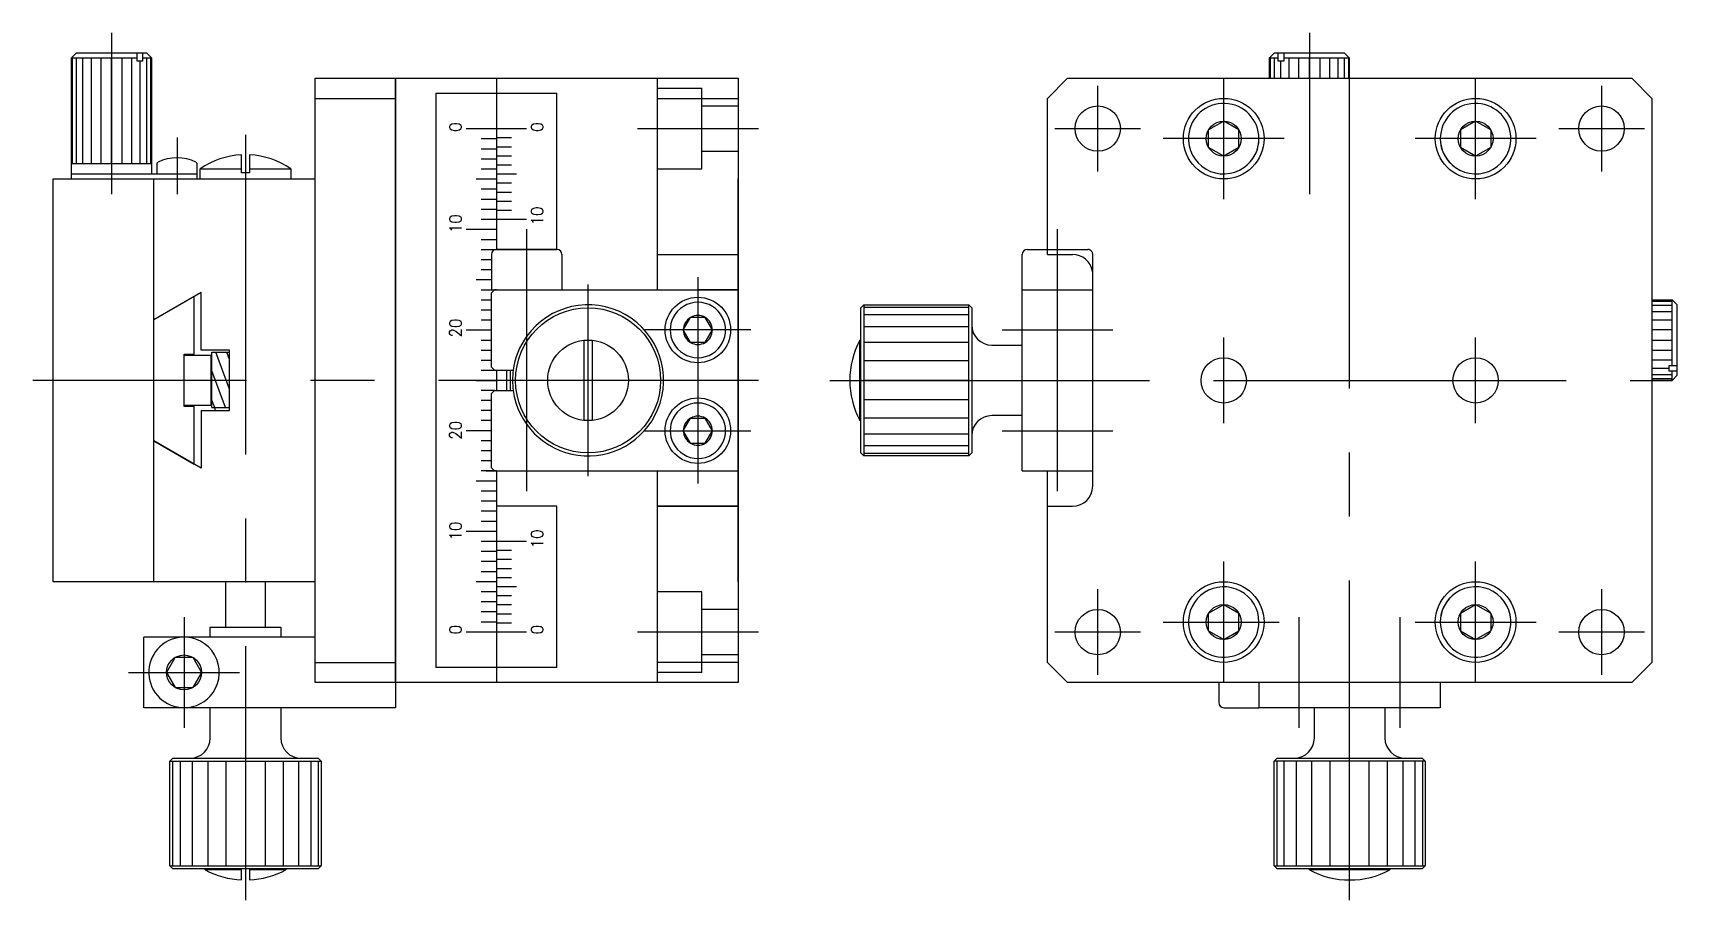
# Model space of a CAD drawing. Extents: x -128 to 249, y -135 to 133.
# Drawn here: x 85.7 to 248.9, y -51.6 to 34.5 of the extents above; entities that cross this region are included whole.
import ezdxf

# ---------------------------------------------------------------- set-up
doc = ezdxf.new("R2010")
doc.units = 0
doc.linetypes.add('CENTER', pattern=[50.8, 31.75, -6.35, 6.35, -6.35])
doc.linetypes.add('DASHED', pattern=[19.05, 12.7, -6.35])
doc.layers.get('0').update_dxf_attribs({"linetype": 'CONTINUOUS'})
doc.layers.add('CENTER', color=1, linetype='CENTER')
doc.styles.add('CONVERTER_2', font='txt.shx', dxfattribs={"width": 0.9})

msp = doc.modelspace()

# ---------------------------------------------------------------- texts
at = {"color": 7, "linetype": 'CONTINUOUS', "style": 'CONVERTER_2', "width": 0.9}
for s, p in [('0', (128.24, 24.68)), ('0', (136.35, 24.68)), ('10', (128.25, 14.63)), ('10', (136.34, 15.4)), ('20', (128.25, 4.27)), ('20', (128.25, -5.89)), ('10', (128.25, -15.89)), ('10', (136.34, -16.66)), ('0', (128.24, -25.22)), ('0', (136.35, -25.22))]:
    msp.add_text(s, height=1.2, rotation=90, dxfattribs=at).set_placement(p)

# ---------------------------------------------------------------- linework, layer by layer
at = {"color": 7, "linetype": 'CONTINUOUS'}
for p, q in [((89.5, 32), (90, 32.5)), ((96.03, 32), (89.5, 32)), ((89.5, 32), (89.5, 20)), ((89.63, 21.5), (89.63, 32)), ((97, 32.5), (90, 32.5)), ((90.03, 21.5), (90.03, 32)), ((90.67, 21.5), (90.67, 32)), ((91.5, 21.5), (91.5, 32)), ((92.46, 21.5), (92.46, 32)), ((93.5, 21.5), (93.5, 32)), ((94.53, 32), (94.53, 21.5)), ((95.5, 32), (95.5, 21.5)), ((96.03, 31.7), (96.03, 32.5)), ((96.59, 31.7), (96.03, 31.7)), ((96.32, 31.7), (96.32, 21.5)), ((96.59, 32.5), (96.59, 31.7)), ((97.5, 32), (96.59, 32)), ((96.96, 32), (96.96, 21.5)), ((97, 32.5), (97.5, 32)), ((97.36, 32), (97.36, 21.5)), ((97.5, 20.51), (97.5, 32)), ((208.39, 32), (208.89, 32.5)), ((208.39, 32), (208.39, 30)), ((209.29, 32), (208.39, 32)), ((208.53, 30), (208.53, 32)), ((215.89, 32.5), (208.89, 32.5)), ((208.93, 30), (208.93, 32)), ((209.29, 31.7), (209.29, 32.5)), ((209.86, 31.7), (209.29, 31.7)), ((209.56, 30), (209.56, 31.7)), ((209.86, 32.5), (209.86, 31.7)), ((216.39, 32), (209.86, 32)), ((210.39, 30), (210.39, 32)), ((211.36, 30), (211.36, 32)), ((212.39, 30), (212.39, 32)), ((213.43, 32), (213.43, 30)), ((214.39, 32), (214.39, 30)), ((215.22, 32), (215.22, 30)), ((215.86, 32), (215.86, 30)), ((215.89, 32.5), (216.39, 32)), ((216.26, 32), (216.26, 30)), ((216.39, 30), (216.39, 32)), ((113.7, -30), (113.7, 30)), ((113.7, 30), (121.7, 30)), ((121.7, -30), (121.7, 30)), ((121.7, 30), (121.7, -32.5)), ((121.7, 30), (155.7, 30)), ((131.7, 30), (131.7, 13)), ((131.7, 30), (131.7, 28.5)), ((147.7, 9), (147.7, 30)), ((155.7, 30), (155.7, 12.5)), ((186.39, 28), (188.39, 30)), ((188.39, 30), (191.39, 30)), ((191.39, 30), (203.89, 30)), ((203.89, 30), (208.39, 30)), ((208.39, 30), (208.53, 30)), ((208.53, 30), (208.93, 30)), ((208.93, 30), (209.56, 30)), ((209.56, 30), (210.39, 30)), ((210.39, 30), (211.36, 30)), ((211.36, 30), (212.39, 30)), ((212.39, 30), (213.43, 30)), ((213.43, 30), (214.39, 30)), ((214.39, 30), (215.22, 30)), ((215.22, 30), (215.86, 30)), ((215.86, 30), (216.26, 30)), ((216.26, 30), (216.39, 30)), ((216.39, 30), (228.89, 30)), ((228.89, 30), (241.39, 30)), ((241.39, 30), (244.39, 30)), ((244.39, 30), (246.39, 28)), ((113.7, 28), (121.7, 28)), ((125.7, 28.5), (125.7, -28.5)), ((125.7, 28.5), (131.7, 28.5)), ((131.7, 28.5), (137.7, 28.5)), ((131.7, 28.5), (131.7, 13)), ((137.7, 13), (137.7, 28.5)), ((147.7, 28), (155.7, 28)), ((186.39, 12.5), (186.39, 28)), ((246.39, 28), (246.39, 25)), ((128.7, 25), (131.7, 25)), ((131.7, 25), (134.7, 25)), ((203.89, 25.73), (202.39, 24.87)), ((202.39, 23.13), (202.39, 24.87)), ((205.39, 24.87), (203.89, 25.73)), ((205.39, 23.13), (205.39, 24.87)), ((228.89, 25.73), (227.39, 24.87)), ((227.39, 24.87), (227.39, 23.13)), ((230.39, 24.87), (228.89, 25.73)), ((230.39, 24.87), (230.39, 23.13)), ((246.39, 25), (246.39, -25)), ((130.2, 24), (131.7, 24)), ((130.2, 23), (131.7, 23)), ((131.7, 24.1), (131.7, 23.2)), ((131.7, 24.1), (133.2, 24.1)), ((131.7, 23.2), (133.2, 23.2)), ((131.7, 23.2), (131.7, 22.3)), ((203.89, 22.27), (202.39, 23.13)), ((205.39, 23.13), (203.89, 22.27)), ((228.89, 22.27), (227.39, 23.13)), ((230.39, 23.13), (228.89, 22.27)), ((97.5, 21.5), (89.5, 21.5)), ((98, 21.49), (98, 20.5)), ((102, 20.5), (102, 21.49)), ((106.4, 20.6), (106.4, 22.39)), ((107.2, 22.39), (107.2, 20.6)), ((130.2, 22), (131.7, 22)), ((131.7, 22.3), (133.2, 22.3)), ((131.7, 22.3), (131.7, 21.4)), ((131.7, 21.4), (133.2, 21.4)), ((131.7, 21.4), (131.7, 20.5)), ((87.7, -20), (87.7, 20)), ((87.7, 20), (113.7, 20)), ((89.5, 20.5), (102, 20.5)), ((97.7, -20), (97.7, 20)), ((102, 20), (102, 20.5)), ((102.3, 21.01), (106.4, 21.01)), ((102.3, 20), (102.3, 21.01)), ((107.2, 20.6), (106.4, 20.6)), ((107.2, 21.01), (111.3, 21.01)), ((111.3, 21.01), (111.3, 20)), ((129.7, 20), (131.7, 20)), ((130.2, 21), (131.7, 21)), ((131.7, 20.5), (133.7, 20.5)), ((131.7, 20.5), (131.7, 19.6)), ((131.7, 19.6), (133.2, 19.6)), ((131.7, 19.6), (131.7, 18.7)), ((155.7, -20), (155.7, 20)), ((130.2, 19), (131.7, 19)), ((130.2, 18), (131.7, 18)), ((131.7, 18.7), (133.2, 18.7)), ((131.7, 18.7), (131.7, 17.8)), ((130.2, 17), (131.7, 17)), ((131.7, 17.8), (133.2, 17.8)), ((131.7, 17.8), (131.7, 16.9)), ((131.7, 16.9), (133.2, 16.9)), ((131.7, 16.9), (131.7, 16)), ((128.7, 15), (131.7, 15)), ((130.2, 16), (131.7, 16)), ((131.7, 16), (134.7, 16)), ((130.2, 14), (131.7, 14)), ((130.2, 13), (131.7, 13)), ((130.2, 12), (131.2, 12)), ((131.2, 12.5), (131.2, 9)), ((131.2, 12.5), (131.2, 12)), ((131.2, 12), (131.2, 11)), ((137.7, 13), (131.7, 13)), ((131.7, 13), (137.7, 13)), ((138.2, 12.5), (138.2, 9)), ((138.2, 12.5), (138.2, 9)), ((147.7, 12.5), (155.7, 12.5)), ((147.7, 12.5), (155.7, 12.5)), ((155.7, 12.5), (155.7, -12.5)), ((183.89, -9), (183.89, 12.5)), ((184.39, 13), (186.39, 13)), ((186.39, 12.5), (188.89, 12.5)), ((129.7, 10), (131.2, 10)), ((130.2, 11), (131.2, 11)), ((131.2, 11), (131.2, 10)), ((131.2, 10), (131.2, 9)), ((147.7, 9), (147.7, 10)), ((155.7, 10), (155.7, 9)), ((155.7, 10), (155.7, 9)), ((190.89, -10.5), (190.89, 10.5)), ((190.89, 9), (190.89, 10.5)), ((102.4, 8.71), (97.7, 6)), ((101.7, 8.31), (97.7, 6)), ((101.7, 2.6), (101.7, 8.31)), ((102.4, 3), (102.4, 8.71)), ((130.2, 9), (131.7, 9)), ((130.7, 9), (131.7, 9)), ((131.2, 8.7), (131.5, 9)), ((131.2, 8), (131.2, 8.7)), ((131.7, 9), (131.5, 9)), ((131.7, 9), (147.7, 9)), ((147.7, 9), (155.7, 9)), ((155.7, 9), (151.7, 9)), ((155.7, 9), (155.7, -9)), ((183.89, 9), (190.89, 9)), ((183.89, 1), (183.89, 9)), ((130.2, 8), (131.2, 8)), ((130.2, 7), (131.2, 7)), ((131.2, 7), (131.2, 8)), ((131.2, 6), (131.2, 7)), ((167.88, 7.2), (168.18, 7.5)), ((167.88, -7.2), (167.88, 7.2)), ((168.18, 7.5), (178.58, 7.5)), ((168.18, 7.5), (168.18, -7.5)), ((178.58, 7.24), (168.18, 7.24)), ((178.58, -7.5), (178.58, 7.5)), ((178.88, 7.2), (178.58, 7.5)), ((178.88, 7.2), (178.88, -7.2)), ((246.39, 8), (248.39, 8)), ((246.39, 8), (246.39, 7.86)), ((246.39, 7.86), (248.39, 7.86)), ((246.39, 7.86), (246.39, 7.46)), ((246.39, 7.46), (246.39, 6.83)), ((246.39, 7.46), (248.39, 7.46)), ((246.39, 6.83), (246.39, 6)), ((246.39, 6.83), (248.39, 6.83)), ((248.39, 8), (248.89, 7.5)), ((248.39, 1.47), (248.39, 8)), ((248.89, 0.5), (248.89, 7.5)), ((128.7, 5), (131.2, 5)), ((130.2, 6), (131.2, 6)), ((131.2, 5), (131.2, 6)), ((131.2, 4), (131.2, 5)), ((150.25, 5), (150.97, 6.25)), ((150.97, 3.75), (150.25, 5)), ((152.42, 6.25), (150.97, 6.25)), ((153.14, 5), (152.42, 6.25)), ((152.42, 3.75), (153.14, 5)), ((178.58, 6.5), (168.18, 6.5)), ((178.58, 5.3), (168.18, 5.3)), ((246.39, 6), (246.39, 5.04)), ((246.39, 6), (248.39, 6)), ((246.39, 5.04), (246.39, 4)), ((246.39, 5.04), (248.39, 5.04)), ((130.2, 4), (131.2, 4)), ((131.2, 3), (131.2, 4)), ((140.4, -3.98), (140.4, 3.98)), ((141.2, 3.98), (141.2, -3.98)), ((152.42, 3.75), (150.97, 3.75)), ((167.78, -4), (167.78, 4)), ((167.78, 4), (167.88, 4)), ((178.58, 3.75), (168.18, 3.75)), ((180.88, 3.5), (183.89, 3.5)), ((246.39, 4), (246.39, 2.96)), ((246.39, 4), (248.39, 4)), ((100.7, 2.6), (101.7, 2.6)), ((100.7, -2.6), (100.7, 2.6)), ((100.7, 2.5), (103.47, 2.5)), ((105.2, 3), (102.4, 3)), ((103.4, -2.5), (103.4, 2.5)), ((103.47, 2.8), (105.2, 2.8)), ((103.47, -2.7), (103.47, 2.8)), ((105.2, -3), (105.2, 3)), ((130.2, 3), (131.2, 3)), ((130.2, 2), (131.2, 2)), ((131.2, 2), (131.2, 3)), ((131.2, 1.3), (131.2, 2)), ((178.58, 1.94), (168.18, 1.94)), ((246.39, 2.96), (246.39, 2)), ((248.39, 2.96), (246.39, 2.96)), ((246.39, 2), (246.39, 1.17)), ((248.39, 2), (246.39, 2)), ((129.7, 0), (131.7, 0)), ((130.2, 1), (131.5, 1)), ((131.5, 1), (131.2, 1.3)), ((131.5, 1), (133.36, 1)), ((131.7, 1), (131.7, -1)), ((132.7, 1), (132.7, -1)), ((178.58, 0), (168.18, 0)), ((246.39, 1.17), (246.39, 0.54)), ((248.09, 1.17), (246.39, 1.17)), ((246.39, 0.54), (246.39, 0.14)), ((248.39, 0.54), (246.39, 0.54)), ((248.39, 0.14), (246.39, 0.14)), ((246.39, 0.14), (246.39, 0)), ((248.39, 0), (246.39, 0)), ((248.09, 1.47), (248.89, 1.47)), ((248.09, 0.9), (248.09, 1.47)), ((248.89, 0.9), (248.09, 0.9)), ((248.39, 0), (248.39, 0.9)), ((248.89, 0.5), (248.39, 0)), ((131.5, -1), (130.2, -1)), ((131.2, -1.3), (131.5, -1)), ((131.2, -8.7), (131.2, -1.3)), ((131.5, -1), (133.36, -1)), ((132.7, -1), (133.36, -1)), ((103.47, -2.5), (100.7, -2.5)), ((101.7, -2.6), (100.7, -2.6)), ((101.7, -8.31), (101.7, -2.6)), ((102.4, -3), (102.4, -8.71)), ((102.4, -3), (105.2, -3)), ((103.47, -2.7), (105.2, -2.7)), ((103.8, -3), (103.8, -2.7)), ((131.2, -2), (130.2, -2)), ((131.2, -3), (130.2, -3)), ((178.58, -1.94), (168.18, -1.94)), ((131.2, -4), (130.2, -4)), ((131.2, -5), (131.2, -4)), ((150.25, -5), (150.97, -3.75)), ((150.97, -3.75), (152.42, -3.75)), ((153.14, -5), (152.42, -3.75)), ((167.88, -4), (167.78, -4)), ((178.58, -3.75), (168.18, -3.75)), ((183.89, -3.5), (180.88, -3.5)), ((183.89, -9), (183.89, -3.5)), ((102.4, -8.71), (97.7, -6)), ((97.7, -6), (101.7, -8.31)), ((131.2, -5), (128.7, -5)), ((131.2, -6), (130.2, -6)), ((131.2, -6), (131.2, -5)), ((150.97, -6.25), (150.25, -5)), ((150.97, -6.25), (152.42, -6.25)), ((152.42, -6.25), (153.14, -5)), ((168.18, -5.3), (178.58, -5.3)), ((178.58, -6.5), (168.18, -6.5)), ((131.2, -7), (130.2, -7)), ((131.2, -8), (130.2, -8)), ((167.88, -7.2), (168.18, -7.5)), ((168.18, -7.24), (178.58, -7.24)), ((178.58, -7.5), (168.18, -7.5)), ((178.88, -7.2), (178.58, -7.5)), ((131.7, -9), (130.2, -9)), ((130.7, -9), (147.7, -9)), ((130.7, -9), (131.7, -9)), ((131.2, -8.7), (131.5, -9)), ((131.5, -9), (137.7, -9)), ((131.5, -9), (132.2, -9)), ((131.7, -9), (131.7, -30)), ((131.7, -9), (131.7, -10)), ((147.7, -9), (151.7, -9)), ((147.7, -12.5), (147.7, -9)), ((147.7, -10), (147.7, -9)), ((151.7, -9), (155.7, -9)), ((155.7, -9), (155.7, -10)), ((183.89, -9), (187.39, -9)), ((186.39, -28), (186.39, -9)), ((187.39, -9), (190.89, -9)), ((131.7, -10), (129.7, -10)), ((131.7, -11), (130.2, -11)), ((131.7, -10), (131.7, -11)), ((131.7, -11), (131.7, -12)), ((131.7, -12), (130.2, -12)), ((131.7, -13), (130.2, -13)), ((131.7, -12), (131.7, -16)), ((137.7, -12.5), (131.7, -12.5)), ((137.7, -28.5), (137.7, -12.5)), ((147.7, -30), (147.7, -12.5)), ((155.7, -12.5), (147.7, -12.5)), ((147.7, -12.5), (155.7, -12.5)), ((155.7, -12.5), (155.7, -30)), ((186.39, -12.5), (188.89, -12.5)), ((131.7, -14), (130.2, -14)), ((131.7, -15), (128.7, -15)), ((131.7, -16), (130.2, -16)), ((131.7, -16), (131.7, -16.9)), ((134.7, -16), (131.7, -16)), ((131.7, -17), (130.2, -17)), ((131.7, -16.9), (131.7, -17.8)), ((133.2, -16.9), (131.7, -16.9)), ((131.7, -17.8), (131.7, -18.7)), ((133.2, -17.8), (131.7, -17.8)), ((131.7, -18), (130.2, -18)), ((131.7, -19), (130.2, -19)), ((131.7, -18.7), (131.7, -19.6)), ((133.2, -18.7), (131.7, -18.7)), ((97.7, -20), (87.7, -20)), ((113.7, -20), (97.7, -20)), ((104.8, -20), (104.8, -24.51)), ((108.8, -24.51), (108.8, -20)), ((131.7, -20), (129.7, -20)), ((131.7, -21), (130.2, -21)), ((131.7, -19.6), (131.7, -20.5)), ((133.2, -19.6), (131.7, -19.6)), ((131.7, -20.5), (131.7, -21.4)), ((133.7, -20.5), (131.7, -20.5)), ((131.7, -22), (130.2, -22)), ((131.7, -21.4), (131.7, -22.3)), ((133.2, -21.4), (131.7, -21.4)), ((131.7, -22.3), (131.7, -23.2)), ((133.2, -22.3), (131.7, -22.3)), ((202.39, -23.13), (203.89, -22.27)), ((203.89, -22.27), (205.39, -23.13)), ((227.39, -23.13), (228.89, -22.27)), ((228.89, -22.27), (230.39, -23.13)), ((113.7, -30), (113.7, -23)), ((131.7, -23), (130.2, -23)), ((131.7, -24), (130.2, -24)), ((131.7, -23.2), (131.7, -24.1)), ((133.2, -23.2), (131.7, -23.2)), ((131.7, -24.1), (131.7, -30)), ((133.2, -24.1), (131.7, -24.1)), ((202.39, -24.87), (202.39, -23.13)), ((205.39, -24.87), (205.39, -23.13)), ((227.39, -23.13), (227.39, -24.87)), ((230.39, -23.13), (230.39, -24.87)), ((113.7, -25.5), (96.7, -25.5)), ((96.7, -32.5), (96.7, -25.5)), ((103.3, -24.51), (104.8, -24.51)), ((103.3, -25.5), (103.3, -24.51)), ((104.8, -24.51), (108.8, -24.51)), ((108.8, -24.51), (110.3, -24.51)), ((110.3, -24.51), (110.3, -25.5)), ((134.7, -25), (128.7, -25)), ((202.39, -24.87), (203.89, -25.73)), ((203.89, -25.73), (205.39, -24.87)), ((227.39, -24.87), (228.89, -25.73)), ((228.89, -25.73), (230.39, -24.87)), ((246.39, -25), (246.39, -28)), ((99.83, -27.5), (98.96, -29)), ((99.83, -27.5), (101.56, -27.5)), ((101.56, -27.5), (102.43, -29)), ((98.96, -29), (99.83, -30.5)), ((102.43, -29), (101.56, -30.5)), ((113.7, -28), (121.7, -28)), ((131.7, -28.5), (125.7, -28.5)), ((137.7, -28.5), (131.7, -28.5)), ((155.7, -28), (147.7, -28)), ((186.39, -28), (188.39, -30)), ((244.39, -30), (246.39, -28)), ((99.83, -30.5), (101.56, -30.5)), ((121.7, -30), (113.7, -30)), ((155.7, -30), (121.7, -30)), ((244.39, -30), (188.39, -30)), ((203.39, -30), (203.39, -32)), ((207.39, -30), (207.39, -32.5)), ((225.39, -30), (225.39, -32.5)), ((100.7, -32.5), (96.7, -32.5)), ((121.7, -32.5), (100.7, -32.5)), ((103.3, -35.51), (103.3, -32.5)), ((110.3, -32.5), (110.3, -35.51)), ((203.89, -32.5), (207.39, -32.5)), ((212.89, -32.5), (207.39, -32.5)), ((225.39, -32.5), (212.89, -32.5)), ((212.89, -35.51), (212.89, -32.5)), ((225.39, -32.5), (217.39, -32.5)), ((219.89, -32.5), (219.89, -35.51)), ((99.6, -37.51), (99.3, -37.81)), ((99.6, -37.51), (114, -37.51)), ((114.3, -37.81), (114, -37.51)), ((208.89, -37.81), (209.19, -37.51)), ((209.19, -37.51), (223.59, -37.51)), ((223.89, -37.81), (223.59, -37.51)), ((99.3, -48.21), (99.3, -37.81)), ((99.3, -37.81), (114.3, -37.81)), ((99.55, -37.81), (99.55, -48.21)), ((100.3, -37.81), (100.3, -48.21)), ((101.49, -37.81), (101.49, -48.21)), ((103.05, -37.81), (103.05, -48.21)), ((104.85, -37.81), (104.85, -48.21)), ((106.8, -37.81), (106.8, -48.21)), ((108.74, -37.81), (108.74, -48.21)), ((110.55, -37.81), (110.55, -48.21)), ((112.1, -48.21), (112.1, -37.81)), ((113.29, -37.81), (113.29, -48.21)), ((114.04, -48.21), (114.04, -37.81)), ((114.3, -37.81), (114.3, -48.21)), ((223.89, -37.81), (208.89, -37.81)), ((208.89, -48.21), (208.89, -37.81)), ((209.15, -37.81), (209.15, -48.21)), ((209.9, -48.21), (209.9, -37.81)), ((211.09, -37.81), (211.09, -48.21)), ((212.64, -48.21), (212.64, -37.81)), ((214.45, -48.21), (214.45, -37.81)), ((216.39, -48.21), (216.39, -37.81)), ((218.33, -48.21), (218.33, -37.81)), ((220.14, -48.21), (220.14, -37.81)), ((221.7, -48.21), (221.7, -37.81)), ((222.89, -48.21), (222.89, -37.81)), ((223.64, -48.21), (223.64, -37.81)), ((223.89, -37.81), (223.89, -48.21)), ((99.3, -48.21), (114.3, -48.21)), ((99.6, -48.51), (99.3, -48.21)), ((114, -48.51), (99.6, -48.51)), ((102.8, -48.61), (102.8, -48.51)), ((106.4, -48.61), (102.8, -48.61)), ((106.4, -49.6), (106.4, -48.51)), ((107.2, -48.51), (107.2, -49.6)), ((110.8, -48.61), (107.2, -48.61)), ((110.8, -48.51), (110.8, -48.61)), ((114, -48.51), (114.3, -48.21)), ((208.89, -48.21), (223.89, -48.21)), ((208.89, -48.21), (209.19, -48.51)), ((223.59, -48.51), (209.19, -48.51)), ((212.39, -48.61), (212.39, -48.51)), ((220.39, -48.61), (212.39, -48.61)), ((220.39, -48.51), (220.39, -48.61)), ((223.89, -48.21), (223.59, -48.51))]:
    msp.add_line(p, q, dxfattribs=at)
at = {"color": 3, "linetype": 'DASHED'}
for p, q in [((147.7, 29), (152.1, 29)), ((152.1, 21), (152.1, 29)), ((152.1, 27.25), (155.7, 27.25)), ((152.1, 22.75), (155.7, 22.75)), ((147.7, 21), (152.1, 21)), ((186.39, 13), (190.39, 13)), ((190.89, 10.5), (190.89, 12.5)), ((152.1, -21), (147.7, -21)), ((152.1, -29), (152.1, -21)), ((155.7, -22.75), (152.1, -22.75)), ((155.7, -27.25), (152.1, -27.25)), ((152.1, -29), (147.7, -29))]:
    msp.add_line(p, q, dxfattribs=at)
at = {"color": 3, "linetype": 'CONTINUOUS'}
for p, q in [((105.2, -0.86), (103.86, 2.8)), ((105.2, 2.06), (104.93, 2.8)), ((104.8, -2.7), (103.47, 0.95)), ((133.07, 1), (133.07, -1)), ((103.74, -2.7), (103.47, -1.97))]:
    msp.add_line(p, q, dxfattribs=at)
at = {"color": 7, "linetype": 'CONTINUOUS'}
for centre, radius in [((203.89, 24), 4), ((228.89, 24), 4), ((191.39, 25), 2.25), ((241.39, 25), 2.25), ((203.89, 24), 1.73), ((228.89, 24), 1.73), ((151.7, 5), 3.25), ((140.8, 0), 7.2), ((140.8, 0), 4), ((203.89, 0), 2.25), ((228.89, 0), 2.25), ((151.7, -5), 3.25), ((203.89, -24), 4), ((228.89, -24), 4), ((191.39, -25), 2.25), ((203.89, -24), 1.73), ((228.89, -24), 1.73), ((241.39, -25), 2.25), ((100.7, -29), 1.73)]:
    msp.add_circle(centre, radius, dxfattribs=at)
for centre, radius, start, end in [((203.89, 24), 3.5, 0, 175.3769), ((228.89, 24), 3.5, 4.6231, 180), ((203.89, 24), 3.5, 175.3769, 304.6231), ((203.89, 24), 3.5, 304.6231, 0), ((203.89, 24), 3.5, 304.6231, 355.3769), ((228.89, 24), 3.5, 180, 235.3769), ((228.89, 24), 3.5, 184.6231, 235.3769), ((228.89, 24), 3.5, 235.3769, 4.6231), ((98.2, 21.49), 0.2, 115.6716, 180), ((100, 17.75), 4.35, 64.3284, 115.6716), ((101.8, 21.49), 0.2, 0, 64.3284), ((106.8, 14.4), 8, 92.866, 124.2289), ((106.8, 14.4), 8, 55.7711, 87.134), ((131.7, 12.5), 0.5, 90, 180), ((131.7, 12.5), 0.5, 90, 180), ((137.7, 12.5), 0.5, 0, 90), ((137.7, 12.5), 0.5, 0, 90), ((184.39, 12.5), 0.5, 90, 180), ((188.89, 10.5), 2, 9.3704, 90), ((188.89, 10.5), 2, 0, 9.3704), ((140.8, 0), 7.5, 336.9261, 144.4229), ((151.7, 5), 2.75, 27.0357, 152.9643), ((151.7, 5), 2.75, 152.9643, 207.0357), ((151.7, 5), 1.44, 120, 180), ((151.7, 5), 1.44, 180, 240), ((151.7, 5), 1.44, 60, 120), ((151.7, 5), 1.44, 0, 60), ((151.7, 5), 1.44, 300, 0), ((151.7, 5), 2.75, 332.9643, 27.0357), ((180.88, 5.5), 2, 180, 270), ((140.8, 0), 7.5, 144.4229, 172.3377), ((151.7, 5), 2.75, 207.0357, 270), ((151.7, 5), 1.44, 240, 270), ((151.7, 5), 2.75, 270, 332.9643), ((151.7, 5), 1.44, 270, 300), ((175.28, 0), 8.5, 151.9275, 180), ((140.8, 0), 7.5, 172.3377, 187.6623), ((175.28, 0), 8.5, 180, 208.0725), ((140.8, 0), 7.5, 187.6623, 336.9261), ((151.7, -5), 2.75, 90, 152.9643), ((151.7, -5), 2.75, 27.0357, 90), ((151.7, -5), 2.75, 152.9643, 207.0357), ((151.7, -5), 1.44, 120, 180), ((151.7, -5), 1.44, 90, 120), ((151.7, -5), 1.44, 60, 90), ((151.7, -5), 1.44, 0, 60), ((151.7, -5), 2.75, 332.9643, 27.0357), ((180.88, -5.5), 2, 90, 180), ((151.7, -5), 2.75, 207.0357, 332.9643), ((151.7, -5), 1.44, 180, 240), ((151.7, -5), 1.44, 240, 300), ((151.7, -5), 1.44, 300, 0), ((188.89, -10.5), 2, 270, 0), ((203.89, -24), 3.5, 0, 184.6231), ((228.89, -24), 3.5, 124.6231, 180), ((228.89, -24), 3.5, 124.6231, 175.3769), ((228.89, -24), 3.5, 355.3769, 124.6231), ((203.89, -24), 3.5, 184.6231, 0), ((228.89, -24), 3.5, 180, 355.3769), ((100.7, -29), 3.5, 94.6231, 270), ((100.7, -29), 3.5, 325.3769, 94.6231), ((100.7, -29), 3.5, 270, 325.3769), ((203.89, -32), 0.5, 180, 270), ((101.3, -35.51), 2, 270, 0), ((112.3, -35.51), 2, 180, 270), ((210.89, -35.51), 2, 270, 0), ((221.89, -35.51), 2, 180, 270), ((106.8, -41.11), 8.5, 241.9275, 267.3027), ((106.8, -41.11), 8.5, 272.6973, 298.0725), ((216.39, -41.11), 8.5, 241.9275, 270), ((216.39, -41.11), 8.5, 270, 298.0725)]:
    msp.add_arc(centre, radius, start, end, dxfattribs=at)
at = {"color": 3, "linetype": 'DASHED'}
msp.add_arc((190.39, 12.5), 0.5, 0, 90, dxfattribs=at)
at = {"layer": 'CENTER', "color": 1, "linetype": 'CENTER'}
for p, q in [((93.5, 34.5), (93.5, 18.5)), ((212.39, 34.5), (212.39, 18.5)), ((216.39, -51.61), (216.39, 32)), ((203.89, 18), (203.89, 30)), ((228.89, 18), (228.89, 30)), ((191.39, 20.75), (191.39, 29.25)), ((241.39, 29.25), (241.39, 20.75)), ((145.7, 25), (157.7, 25)), ((187.14, 25), (195.64, 25)), ((237.14, 25), (245.64, 25)), ((100, 24.1), (100, 18.5)), ((106.8, 24.39), (106.8, -51.6)), ((209.89, 24), (197.89, 24)), ((234.89, 24), (222.89, 24)), ((134.7, 15), (134.7, -11)), ((187.39, -11), (187.39, 15)), ((151.7, 10.25), (151.7, -10.25)), ((140.8, -9.5), (140.8, 9.5)), ((140.8, -7.5), (140.8, 7.5)), ((156.95, 5), (146.45, 5)), ((181.89, 5), (192.89, 5)), ((203.89, -4.25), (203.89, 4.25)), ((228.89, -4.25), (228.89, 4.25)), ((157.7, 0), (85.7, 0)), ((164.78, 0), (206.14, 0)), ((206.14, 0), (248.39, 0)), ((146.45, -5), (156.95, -5)), ((181.89, -5), (192.89, -5)), ((203.89, -30), (203.89, -18)), ((228.89, -30), (228.89, -18)), ((191.39, -29.25), (191.39, -20.75)), ((241.39, -20.75), (241.39, -29.25)), ((100.7, -23.5), (100.7, -34.5)), ((197.89, -24), (209.39, -24)), ((207.39, -24), (207.89, -24)), ((211.39, -34.5), (211.39, -23.5)), ((221.39, -34.5), (221.39, -23.5)), ((222.89, -24), (234.89, -24)), ((157.7, -25), (145.7, -25)), ((186.39, -25), (186.33, -25)), ((195.64, -25), (187.14, -25)), ((245.64, -25), (237.14, -25)), ((95.2, -29), (106.2, -29))]:
    msp.add_line(p, q, dxfattribs=at)

msp.set_redraw_order([(e.dxf.handle, doc.entitydb.next_handle()) for e in msp.query("TEXT MTEXT ATTDEF DIMENSION ARC_DIMENSION")])  # texts and dimensions are drawn at this point

doc.saveas('drawing.dxf')
